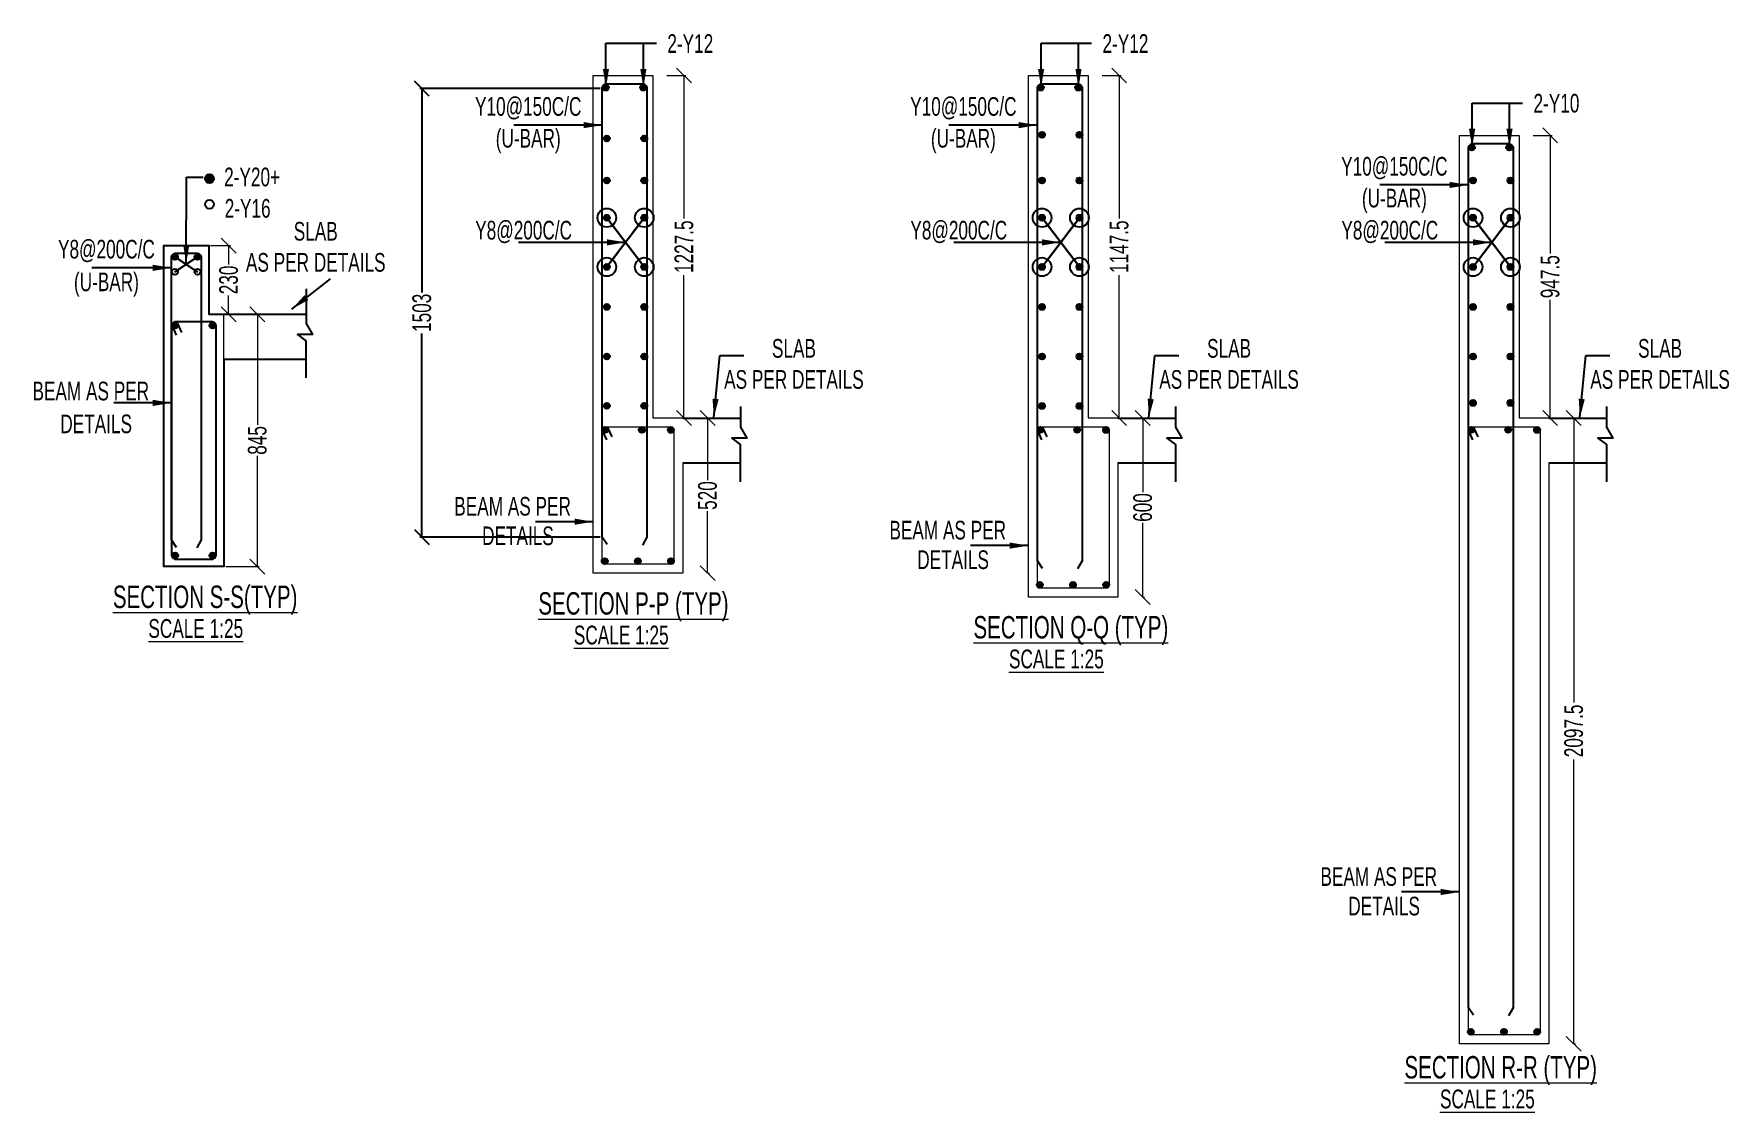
# Model space of a CAD drawing. Header units: millimetres. Extents: x -2697 to 288508, y -1308 to 60928.
# Drawn here: x 64538 to 70219, y 31449 to 35062 of the extents above; entities that cross this region are included whole.
import ezdxf

# ---------------------------------------------------------------- set-up
doc = ezdxf.new("R2010")
doc.units = ezdxf.units.MM
doc.header["$LTSCALE"] = 100
doc.linetypes.add('HIDDEN', pattern=[0.375, 0.25, -0.125])
doc.layers.get('Defpoints').update_dxf_attribs({"color": 1, "lineweight": 0})
for name, color, linetype, lineweight in [('Column outline', 5, 'Continuous', 0), ('SEC TEXT', 9, 'Continuous', 18), ('SLAB LINE', 254, 'HIDDEN', 20)]:
    doc.layers.add(name, color=color, linetype=linetype, lineweight=lineweight)
for name, color, linetype in [('dim', 8, 'Continuous'), ('rein', 3, 'Continuous'), ('TEXT', 2, 'Continuous')]:
    doc.layers.add(name, color=color, linetype=linetype)
doc.styles.add('sd', font='ARIALN.TTF')
doc.styles.add('SOBHA', font='swisscl.ttf', dxfattribs={"width": 0.9})
doc.dimstyles.new('S--25', dxfattribs={"dimscale": 25, "dimtxt": 2.5, "dimasz": 2, "dimexe": 0.25, "dimexo": 0.25, "dimgap": 0.1, "dimtad": 0, "dimdec": 0, "dimrnd": 0.0005, "dimzin": 0, "dimdsep": 46, "dimtxsty": 'SOBHA', "dimblk": 'OBLIQUE', "dimcen": 0.09, "dimclrd": 8, "dimclre": 8, "dimclrt": 6, "dimadec": 0, "dimazin": 0, "dimtfac": 1, "dimtdec": 0, "dimtofl": 0, "dimtmove": 0, "dimatfit": 3, "dimfxl": 0.18, "dimtolj": 1, "dimtzin": 0, "dimlwd": -1, "dimlwe": -1, "dimarcsym": 0})
doc.dimstyles.new('S-25', dxfattribs={"dimscale": 25, "dimtxt": 2.5, "dimasz": 2.5, "dimexe": 0.25, "dimexo": 0.25, "dimgap": 0.1, "dimtad": 0, "dimdec": 0, "dimrnd": 0.0005, "dimzin": 0, "dimdsep": 46, "dimtxsty": 'SOBHA', "dimblk": 'OBLIQUE', "dimcen": 0.09, "dimclrd": 8, "dimclre": 8, "dimclrt": 6, "dimadec": 0, "dimazin": 0, "dimtfac": 1, "dimtdec": 0, "dimtofl": 0, "dimtmove": 0, "dimatfit": 3, "dimfxl": 0.18, "dimtolj": 1, "dimtzin": 0, "dimlwd": -1, "dimlwe": -1, "dimarcsym": 0})

msp = doc.modelspace()

# ---------------------------------------------------------------- texts
at = {"layer": 'SEC TEXT', "color": 1, "linetype": 'ByBlock', "style": 'sd', "width": 0.8}
for s, height, p in [('%%USECTION S-S(TYP)', 75, (64802.5, 33137.98, -0.43)), ('%%USECTION P-P (TYP)', 75, (66228.37, 33115.9)), ('%%USCALE 1:25', 63, (64921.56, 33037.88, -0.43)), ('%%USCALE 1:25', 63, (66347.44, 33015.8)), ('%%USECTION Q-Q (TYP)', 75, (67686.79, 33035.9)), ('%%USCALE 1:25', 63, (67805.86, 32935.8)), ('%%USECTION R-R (TYP)', 75, (69131.31, 31561.57)), ('%%USCALE 1:25', 63, (69250.37, 31461.46))]:
    msp.add_text(s, height=height, rotation=0.01072, dxfattribs=at).set_placement(p)
at = {"layer": 'TEXT', "char_height": 62.5, "attachment_point": 5, "style": 'SOBHA'}
for s, insert in [('2-Y12', (66737.71, 35029.46)), ('2-Y12', (68196.13, 35029.46)), ('Y10@150C/C', (66194.57, 34812.27, 0)), ('Y10@150C/C', (67652.99, 34812.27, 0)), ('2-Y10', (69640.65, 34829)), ('(U-BAR)', (66194.57, 34702.52, 0)), ('(U-BAR)', (67652.99, 34702.52, 0)), ('Y10@150C/C', (69097.5, 34611.81, 0)), ('(U-BAR)', (69097.5, 34502.06, 0)), ('2-Y16', (65254.25, 34476.81, -0.43)), ('SLAB \\PAS PER DETAILS', (65482.5, 34347.83, -0.43)), ('Y8@200C/C', (66179.14, 34397.76)), ('Y8@200C/C', (67637.56, 34397.76)), ('Y8@200C/C', (69082.07, 34397.76)), ('Y8@200C/C', (64780.93, 34334.07, -0.43)), ('(U-BAR)', (64780.93, 34221.46, -0.43)), ('SLAB \\PAS PER DETAILS', (67085.12, 33955.49, 0)), ('SLAB \\PAS PER DETAILS', (68543.54, 33955.49, 0)), ('SLAB \\PAS PER DETAILS', (69988.06, 33955.49, 0)), ('BEAM AS PER', (64728.54, 33864.56, -0.43)), ('DETAILS', (64746.49, 33754.52, -0.43)), ('BEAM AS PER', (66142.18, 33478.43, 0)), ('DETAILS', (66160.13, 33379.42)), ('BEAM AS PER', (67600.6, 33398.43, 0)), ('DETAILS', (67618.55, 33299.42)), ('BEAM AS PER', (69045.12, 32237.74, 0)), ('DETAILS', (69063.07, 32138.73))]:
    msp.add_mtext(s, dxfattribs=dict(at, insert=insert))
at = {"layer": 'TEXT', "insert": (65269.25, 34581.81, -0.43), "char_height": 62.5, "width": 162.8225, "attachment_point": 5, "style": 'SOBHA'}
msp.add_mtext('2-Y20+', dxfattribs=at)

# ---------------------------------------------------------------- blocks, each defined once
blk = doc.blocks.new('_Oblique')
at = {"color": 0, "linetype": 'ByBlock', "lineweight": -2}
blk.add_line((-0.5, -0.5), (0.5, 0.5), dxfattribs=at)
blk = doc.blocks.new('*D747')
at = {"layer": 'Column outline', "color": 8, "transparency": 16777216}
for p, q in [((66659.5, 34922.2), (66722.9, 34922.2)), ((66716.6, 34922.2), (66716.6, 34443.4)), ((66716.6, 33774.7), (66716.6, 34253.5)), ((66685.7, 33774.7), (66722.9, 33774.7))]:
    blk.add_line(p, q, dxfattribs=at)
at = {"layer": 'Defpoints', "color": 0, "transparency": 16777216}
for p in [(66653.2, 34922.2), (66716.6, 34922.2), (66679.4, 33774.7)]:
    blk.add_point(p, dxfattribs=at)
at = {"layer": 'Column outline', "color": 8, "transparency": 16777216, "xscale": 50, "yscale": 50, "zscale": 50}
for p, rotation in [((66716.6, 34922.2), 90), ((66716.6, 33774.7), 270)]:
    blk.add_blockref('_Oblique', p, dxfattribs=dict(at, rotation=rotation))
at = {"layer": 'Column outline', "color": 6, "transparency": 16777216, "insert": (66716.6, 34348.5), "char_height": 62.5, "attachment_point": 5, "rotation": 90, "style": 'SOBHA'}
blk.add_mtext('\\A1;1227.5', dxfattribs=at)
blk = doc.blocks.new('*D748')
at = {"layer": 'Column outline', "color": 8, "transparency": 16777216}
for p, q in [((66764.7, 33774.7), (66801.9, 33774.7)), ((66795.6, 33774.7), (66795.6, 33566.4)), ((66795.6, 33254.7), (66795.6, 33463)), ((66798, 33254.7), (66801.9, 33254.7))]:
    blk.add_line(p, q, dxfattribs=at)
at = {"layer": 'Defpoints', "color": 0, "transparency": 16777216}
for p in [(66758.4, 33774.7), (66791.7, 33254.7), (66795.6, 33254.7)]:
    blk.add_point(p, dxfattribs=at)
at = {"layer": 'Column outline', "color": 8, "transparency": 16777216, "xscale": 50, "yscale": 50, "zscale": 50}
for p, rotation in [((66795.6, 33774.7), 90), ((66795.6, 33254.7), 270)]:
    blk.add_blockref('_Oblique', p, dxfattribs=dict(at, rotation=rotation))
at = {"layer": 'Column outline', "color": 6, "transparency": 16777216, "insert": (66795.6, 33514.7), "char_height": 62.5, "attachment_point": 5, "rotation": 90, "style": 'SOBHA'}
blk.add_mtext('\\A1;520', dxfattribs=at)
blk = doc.blocks.new('*D780')
at = {"layer": 'Column outline', "color": 8, "transparency": 16777216}
for p, q in [((65130.1, 34352.3), (65196.7, 34352.3)), ((65190.5, 34352.3), (65190.5, 34288.9)), ((65190.5, 34122.3), (65190.5, 34185.6)), ((65130.1, 34122.3), (65196.7, 34122.3))]:
    blk.add_line(p, q, dxfattribs=at)
at = {"layer": 'Defpoints', "color": 0, "transparency": 16777216}
for p in [(65123.9, 34352.3), (65190.5, 34352.3), (65123.9, 34122.3)]:
    blk.add_point(p, dxfattribs=at)
at = {"layer": 'Column outline', "color": 8, "transparency": 16777216, "xscale": 50, "yscale": 50, "zscale": 50}
for p, rotation in [((65190.5, 34352.3), 90), ((65190.5, 34122.3), 270)]:
    blk.add_blockref('_Oblique', p, dxfattribs=dict(at, rotation=rotation))
at = {"layer": 'Column outline', "color": 6, "transparency": 16777216, "insert": (65190.5, 34237.3), "char_height": 62.5, "attachment_point": 5, "rotation": 90, "style": 'SOBHA'}
blk.add_mtext('\\A1;230', dxfattribs=at)
blk = doc.blocks.new('*D781')
at = {"layer": 'Column outline', "color": 8, "transparency": 16777216}
for p, q in [((65180.1, 34122.3), (65293, 34122.3)), ((65286.7, 34122.3), (65286.7, 33751.2)), ((65286.7, 33276.8), (65286.7, 33647.9)), ((65180.9, 33276.8), (65293, 33276.8))]:
    blk.add_line(p, q, dxfattribs=at)
at = {"layer": 'Defpoints', "color": 0, "transparency": 16777216}
for p in [(65173.9, 34122.3), (65174.6, 33276.8), (65286.7, 33276.8)]:
    blk.add_point(p, dxfattribs=at)
at = {"layer": 'Column outline', "color": 8, "transparency": 16777216, "xscale": 50, "yscale": 50, "zscale": 50}
for p, rotation in [((65286.7, 34122.3), 90), ((65286.7, 33276.8), 270)]:
    blk.add_blockref('_Oblique', p, dxfattribs=dict(at, rotation=rotation))
at = {"layer": 'Column outline', "color": 6, "transparency": 16777216, "insert": (65286.7, 33699.5), "char_height": 62.5, "attachment_point": 5, "rotation": 90, "style": 'SOBHA'}
blk.add_mtext('\\A1;845', dxfattribs=at)
blk = doc.blocks.new('*D782')
at = {"layer": 'Column outline', "color": 8, "transparency": 16777216}
for p, q in [((68117.9, 34922.2), (68181.3, 34922.2)), ((68175.1, 34922.2), (68175.1, 34443.4)), ((68175.1, 33774.7), (68175.1, 34253.5)), ((68144.1, 33774.7), (68181.3, 33774.7))]:
    blk.add_line(p, q, dxfattribs=at)
at = {"layer": 'Defpoints', "color": 0, "transparency": 16777216}
for p in [(68111.6, 34922.2), (68175.1, 34922.2), (68137.9, 33774.7)]:
    blk.add_point(p, dxfattribs=at)
at = {"layer": 'Column outline', "color": 8, "transparency": 16777216, "xscale": 50, "yscale": 50, "zscale": 50}
for p, rotation in [((68175.1, 34922.2), 90), ((68175.1, 33774.7), 270)]:
    blk.add_blockref('_Oblique', p, dxfattribs=dict(at, rotation=rotation))
at = {"layer": 'Column outline', "color": 6, "transparency": 16777216, "insert": (68175.1, 34348.5), "char_height": 62.5, "attachment_point": 5, "rotation": 90, "style": 'SOBHA'}
blk.add_mtext('\\A1;1147.5', dxfattribs=at)
blk = doc.blocks.new('*D783')
at = {"layer": 'Column outline', "color": 8, "transparency": 16777216}
for p, q in [((68223.1, 33774.7), (68260.3, 33774.7)), ((68254.1, 33774.7), (68254.1, 33526.4)), ((68254.1, 33174.7), (68254.1, 33423)), ((68256.4, 33174.7), (68260.3, 33174.7))]:
    blk.add_line(p, q, dxfattribs=at)
at = {"layer": 'Defpoints', "color": 0, "transparency": 16777216}
for p in [(68216.9, 33774.7), (68250.2, 33174.7), (68254.1, 33174.7)]:
    blk.add_point(p, dxfattribs=at)
at = {"layer": 'Column outline', "color": 8, "transparency": 16777216, "xscale": 50, "yscale": 50, "zscale": 50}
for p, rotation in [((68254.1, 33774.7), 90), ((68254.1, 33174.7), 270)]:
    blk.add_blockref('_Oblique', p, dxfattribs=dict(at, rotation=rotation))
at = {"layer": 'Column outline', "color": 6, "transparency": 16777216, "insert": (68254.1, 33474.7), "char_height": 62.5, "attachment_point": 5, "rotation": 90, "style": 'SOBHA'}
blk.add_mtext('\\A1;600', dxfattribs=at)
blk = doc.blocks.new('*D784')
at = {"layer": 'Column outline', "color": 8, "transparency": 16777216}
for p, q in [((69562.4, 34721.7), (69625.8, 34721.7)), ((69619.6, 34721.7), (69619.6, 34326.3)), ((69619.6, 33774.7), (69619.6, 34170.1)), ((69588.6, 33774.7), (69625.8, 33774.7))]:
    blk.add_line(p, q, dxfattribs=at)
at = {"layer": 'Defpoints', "color": 0, "transparency": 16777216}
for p in [(69556.1, 34721.7), (69619.6, 34721.7), (69582.4, 33774.7)]:
    blk.add_point(p, dxfattribs=at)
at = {"layer": 'Column outline', "color": 8, "transparency": 16777216, "xscale": 50, "yscale": 50, "zscale": 50}
for p, rotation in [((69619.6, 34721.7), 90), ((69619.6, 33774.7), 270)]:
    blk.add_blockref('_Oblique', p, dxfattribs=dict(at, rotation=rotation))
at = {"layer": 'Column outline', "color": 6, "transparency": 16777216, "insert": (69619.6, 34248.2), "char_height": 62.5, "attachment_point": 5, "rotation": 90, "style": 'SOBHA'}
blk.add_mtext('\\A1;947.5', dxfattribs=at)
blk = doc.blocks.new('*D785')
at = {"layer": 'Column outline', "color": 8, "transparency": 16777216}
for p, q in [((69667.6, 33774.7), (69704.8, 33774.7)), ((69698.6, 33774.7), (69698.6, 32821.7)), ((69698.6, 31677.5), (69698.6, 32630.5)), ((69700.9, 31677.5), (69704.8, 31677.5))]:
    blk.add_line(p, q, dxfattribs=at)
at = {"layer": 'Defpoints', "color": 0, "transparency": 16777216}
for p in [(69661.4, 33774.7), (69694.7, 31677.5), (69698.6, 31677.5)]:
    blk.add_point(p, dxfattribs=at)
at = {"layer": 'Column outline', "color": 8, "transparency": 16777216, "xscale": 50, "yscale": 50, "zscale": 50}
for p, rotation in [((69698.6, 33774.7), 90), ((69698.6, 31677.5), 270)]:
    blk.add_blockref('_Oblique', p, dxfattribs=dict(at, rotation=rotation))
at = {"layer": 'Column outline', "color": 6, "transparency": 16777216, "insert": (69698.6, 32726.1), "char_height": 62.5, "attachment_point": 5, "rotation": 90, "style": 'SOBHA'}
blk.add_mtext('\\A1;2097.5', dxfattribs=at)
blk = doc.blocks.new('*D841')
at = {"color": 8, "transparency": 16777216}
for p, q in [((66436.2, 34878.4), (65831.8, 34878.4)), ((65838, 34878.4), (65838, 34195.6)), ((65838, 33375.6), (65838, 34058.3)), ((66436.2, 33375.6), (65831.8, 33375.6))]:
    blk.add_line(p, q, dxfattribs=at)
at = {"layer": 'Defpoints', "color": 0, "transparency": 16777216}
for p in [(66442.5, 34878.4), (65838, 33375.6), (66442.5, 33375.6)]:
    blk.add_point(p, dxfattribs=at)
at = {"color": 8, "transparency": 16777216, "xscale": 50, "yscale": 50, "zscale": 50}
for p, rotation in [((65838, 34878.4), 90), ((65838, 33375.6), 270)]:
    blk.add_blockref('_Oblique', p, dxfattribs=dict(at, rotation=rotation))
at = {"color": 6, "transparency": 16777216, "insert": (65838, 34127), "char_height": 62.5, "attachment_point": 5, "rotation": 90, "style": 'SOBHA'}
blk.add_mtext('\\A1;1503', dxfattribs=at)

# ---------------------------------------------------------------- dimensions: what is measured, and where the dimension line sits
at = {"color": 6}
dim = msp.add_linear_dim(base=(65838, 33375.55), p1=(66442.5, 34878.44), p2=(66442.5, 33375.55), angle=90, dimstyle='S--25', dxfattribs=at)
dim.commit()
dim.dimension.update_dxf_attribs({"geometry": '*D841', "text_midpoint": (65838, 34126.99)})
at = {"layer": 'Column outline'}
for base, p1, p2, text, picture, middle in [((66716.63, 34922.2), (66679.43, 33774.7), (66653.21, 34922.2), '1227.5', '*D747', (66716.63, 34348.45)), ((68175.05, 34922.2), (68137.85, 33774.7), (68111.63, 34922.2), '1147.5', '*D782', (68175.05, 34348.45)), ((69619.57, 34721.74), (69582.37, 33774.7), (69556.14, 34721.74), '947.5', '*D784', (69619.57, 34248.22)), ((69698.57, 31677.47), (69661.37, 33774.7), (69694.67, 31677.47), '2097.5', '*D785', (69698.57, 32726.09))]:
    dim = msp.add_linear_dim(base=base, p1=p1, p2=p2, angle=90, text=text, dimstyle='S--25', override={"dimdec": 1, "dimtmove": 1}, dxfattribs=at)
    dim.commit()
    dim.dimension.update_dxf_attribs({"geometry": picture, "text_midpoint": middle})
for base, p1, p2, picture, middle in [((65190.47, 34352.25), (65123.86, 34122.25), (65123.86, 34352.25), '*D780', (65190.47, 34237.25)), ((65286.74, 33276.78), (65173.86, 34122.25), (65174.64, 33276.78), '*D781', (65286.74, 33699.52)), ((66795.63, 33254.7), (66758.43, 33774.7), (66791.73, 33254.7), '*D748', (66795.63, 33514.7)), ((68254.05, 33174.7), (68216.85, 33774.7), (68250.15, 33174.7), '*D783', (68254.05, 33474.7))]:
    dim = msp.add_linear_dim(base=base, p1=p1, p2=p2, angle=90, dimstyle='S--25', override={"dimtmove": 1}, dxfattribs=at)
    dim.commit()
    dim.dimension.update_dxf_attribs({"geometry": picture, "text_midpoint": middle})

# ---------------------------------------------------------------- hatches: boundary and pattern name
at = {"layer": 'rein', "ltscale": 10}
h = msp.add_hatch(color=256, dxfattribs=at)
h.dxf.hatch_style = 1
h.paths.add_polyline_path([(66464.27, 34881.71, 1), (66444.27, 34881.71, 1)])
h = msp.add_hatch(color=256, dxfattribs=at)
h.dxf.hatch_style = 1
h.paths.add_polyline_path([(66589.63, 34881.71, 1), (66569.63, 34881.71, 1)])
h = msp.add_hatch(color=256, dxfattribs=at)
h.dxf.hatch_style = 1
h.paths.add_polyline_path([(67922.69, 34881.71, 1), (67902.69, 34881.71, 1)])
h = msp.add_hatch(color=256, dxfattribs=at)
h.dxf.hatch_style = 1
h.paths.add_polyline_path([(68048.05, 34881.71, 1), (68028.05, 34881.71, 1)])
h = msp.add_hatch(color=256, dxfattribs=at)
h.dxf.hatch_style = 1
h.paths.add_polyline_path([(66468.11, 34711.02, 1), (66448.11, 34711.02, 1)])
h = msp.add_hatch(color=256, dxfattribs=at)
h.dxf.hatch_style = 1
h.paths.add_polyline_path([(66593.48, 34711.02, 1), (66573.48, 34711.02, 1)])
h = msp.add_hatch(color=256, dxfattribs=at)
h.dxf.hatch_style = 1
h.paths.add_polyline_path([(67926.53, 34723.59, 1), (67906.53, 34723.59, 1)])
h = msp.add_hatch(color=256, dxfattribs=at)
h.dxf.hatch_style = 1
h.paths.add_polyline_path([(68051.9, 34723.59, 1), (68031.9, 34723.59, 1)])
h = msp.add_hatch(color=256, dxfattribs=at)
h.dxf.hatch_style = 1
h.paths.add_polyline_path([(69367.2, 34681.25, 1), (69347.2, 34681.25, 1)])
h = msp.add_hatch(color=256, dxfattribs=at)
h.dxf.hatch_style = 1
h.paths.add_polyline_path([(69492.56, 34681.25, 1), (69472.56, 34681.25, 1)])
h = msp.add_hatch(color=256, dxfattribs=at)
h.dxf.hatch_style = 1
h.paths.add_polyline_path([(65140.89, 34576.53, 1), (65111.49, 34576.53, 1)])
h = msp.add_hatch(color=256, dxfattribs=at)
h.dxf.hatch_style = 1
h.paths.add_polyline_path([(66468.11, 34570.66, 1), (66448.11, 34570.66, 1)])
h = msp.add_hatch(color=256, dxfattribs=at)
h.dxf.hatch_style = 1
h.paths.add_polyline_path([(66593.48, 34570.66, 1), (66573.48, 34570.66, 1)])
h = msp.add_hatch(color=256, dxfattribs=at)
h.dxf.hatch_style = 1
h.paths.add_polyline_path([(67926.53, 34570.66, 1), (67906.53, 34570.66, 1)])
h = msp.add_hatch(color=256, dxfattribs=at)
h.dxf.hatch_style = 1
h.paths.add_polyline_path([(68051.9, 34570.66, 1), (68031.9, 34570.66, 1)])
h = msp.add_hatch(color=256, dxfattribs=at)
h.dxf.hatch_style = 1
h.paths.add_polyline_path([(69371.05, 34570.66, 1), (69351.05, 34570.66, 1)])
h = msp.add_hatch(color=256, dxfattribs=at)
h.dxf.hatch_style = 1
h.paths.add_polyline_path([(69496.41, 34570.66, 1), (69476.41, 34570.66, 1)])
h = msp.add_hatch(color=256, dxfattribs=at)
h.dxf.hatch_style = 1
h.paths.add_polyline_path([(66468.11, 34445.66, 1), (66448.11, 34445.66, 1)])
h = msp.add_hatch(color=256, dxfattribs=at)
h.dxf.hatch_style = 1
h.paths.add_polyline_path([(66593.48, 34445.66, 1), (66573.48, 34445.66, 1)])
h = msp.add_hatch(color=256, dxfattribs=at)
h.dxf.hatch_style = 1
h.paths.add_polyline_path([(67926.53, 34445.66, 1), (67906.53, 34445.66, 1)])
h = msp.add_hatch(color=256, dxfattribs=at)
h.dxf.hatch_style = 1
h.paths.add_polyline_path([(68051.9, 34445.66, 1), (68031.9, 34445.66, 1)])
h = msp.add_hatch(color=256, dxfattribs=at)
h.dxf.hatch_style = 1
h.paths.add_polyline_path([(69371.05, 34445.66, 1), (69351.05, 34445.66, 1)])
h = msp.add_hatch(color=256, dxfattribs=at)
h.dxf.hatch_style = 1
h.paths.add_polyline_path([(69496.41, 34445.66, 1), (69476.41, 34445.66, 1)])
h = msp.add_hatch(color=256, dxfattribs=at)
h.dxf.hatch_style = 1
h.paths.add_polyline_path([(65020.63, 34314.52, 1), (65000.63, 34314.52, 1)])
h = msp.add_hatch(color=256, dxfattribs=at)
h.dxf.hatch_style = 1
h.paths.add_polyline_path([(65095.99, 34314.52, 1), (65075.99, 34314.52, 1)])
h = msp.add_hatch(color=256, dxfattribs=at)
h.dxf.hatch_style = 1
h.paths.add_polyline_path([(66468.11, 34280.66, 1), (66448.11, 34280.66, 1)])
h = msp.add_hatch(color=256, dxfattribs=at)
h.dxf.hatch_style = 1
h.paths.add_polyline_path([(66593.48, 34280.66, 1), (66573.48, 34280.66, 1)])
h = msp.add_hatch(color=256, dxfattribs=at)
h.dxf.hatch_style = 1
h.paths.add_polyline_path([(67926.53, 34280.66, 1), (67906.53, 34280.66, 1)])
h = msp.add_hatch(color=256, dxfattribs=at)
h.dxf.hatch_style = 1
h.paths.add_polyline_path([(68051.9, 34280.66, 1), (68031.9, 34280.66, 1)])
h = msp.add_hatch(color=256, dxfattribs=at)
h.dxf.hatch_style = 1
h.paths.add_polyline_path([(69371.05, 34280.66, 1), (69351.05, 34280.66, 1)])
h = msp.add_hatch(color=256, dxfattribs=at)
h.dxf.hatch_style = 1
h.paths.add_polyline_path([(69496.41, 34280.66, 1), (69476.41, 34280.66, 1)])
h = msp.add_hatch(color=256, dxfattribs=at)
h.dxf.hatch_style = 1
h.paths.add_polyline_path([(66468.11, 34146.66, 1), (66448.11, 34146.66, 1)])
h = msp.add_hatch(color=256, dxfattribs=at)
h.dxf.hatch_style = 1
h.paths.add_polyline_path([(66593.48, 34146.66, 1), (66573.48, 34146.66, 1)])
h = msp.add_hatch(color=256, dxfattribs=at)
h.dxf.hatch_style = 1
h.paths.add_polyline_path([(67926.53, 34146.66, 1), (67906.53, 34146.66, 1)])
h = msp.add_hatch(color=256, dxfattribs=at)
h.dxf.hatch_style = 1
h.paths.add_polyline_path([(68051.9, 34146.66, 1), (68031.9, 34146.66, 1)])
h = msp.add_hatch(color=256, dxfattribs=at)
h.dxf.hatch_style = 1
h.paths.add_polyline_path([(69371.05, 34146.66, 1), (69351.05, 34146.66, 1)])
h = msp.add_hatch(color=256, dxfattribs=at)
h.dxf.hatch_style = 1
h.paths.add_polyline_path([(69496.41, 34146.66, 1), (69476.41, 34146.66, 1)])
h = msp.add_hatch(color=256, dxfattribs=at)
h.dxf.hatch_style = 1
h.paths.add_polyline_path([(65021.05, 34085.04, 1), (65001.05, 34085.04, 1)])
h = msp.add_hatch(color=256, dxfattribs=at)
h.dxf.hatch_style = 1
h.paths.add_polyline_path([(65126.67, 34085.04, -1), (65146.67, 34085.04, -1)])
h = msp.add_hatch(color=256, dxfattribs=at)
h.dxf.hatch_style = 1
h.paths.add_polyline_path([(66468.11, 33980.66, 1), (66448.11, 33980.66, 1)])
h = msp.add_hatch(color=256, dxfattribs=at)
h.dxf.hatch_style = 1
h.paths.add_polyline_path([(66593.48, 33980.66, 1), (66573.48, 33980.66, 1)])
h = msp.add_hatch(color=256, dxfattribs=at)
h.dxf.hatch_style = 1
h.paths.add_polyline_path([(67926.53, 33980.66, 1), (67906.53, 33980.66, 1)])
h = msp.add_hatch(color=256, dxfattribs=at)
h.dxf.hatch_style = 1
h.paths.add_polyline_path([(68051.9, 33980.66, 1), (68031.9, 33980.66, 1)])
h = msp.add_hatch(color=256, dxfattribs=at)
h.dxf.hatch_style = 1
h.paths.add_polyline_path([(69371.05, 33980.66, 1), (69351.05, 33980.66, 1)])
h = msp.add_hatch(color=256, dxfattribs=at)
h.dxf.hatch_style = 1
h.paths.add_polyline_path([(69496.41, 33980.66, 1), (69476.41, 33980.66, 1)])
h = msp.add_hatch(color=256, dxfattribs=at)
h.dxf.hatch_style = 1
h.paths.add_polyline_path([(66468.11, 33815.42, 1), (66448.11, 33815.42, 1)])
h = msp.add_hatch(color=256, dxfattribs=at)
h.dxf.hatch_style = 1
h.paths.add_polyline_path([(66593.48, 33815.42, 1), (66573.48, 33815.42, 1)])
h = msp.add_hatch(color=256, dxfattribs=at)
h.dxf.hatch_style = 1
h.paths.add_polyline_path([(67926.53, 33814.81, 1), (67906.53, 33814.81, 1)])
h = msp.add_hatch(color=256, dxfattribs=at)
h.dxf.hatch_style = 1
h.paths.add_polyline_path([(68051.9, 33814.81, 1), (68031.9, 33814.81, 1)])
h = msp.add_hatch(color=256, dxfattribs=at)
h.dxf.hatch_style = 1
h.paths.add_polyline_path([(69371.05, 33825.09, 1), (69351.05, 33825.09, 1)])
h = msp.add_hatch(color=256, dxfattribs=at)
h.dxf.hatch_style = 1
h.paths.add_polyline_path([(69496.41, 33825.09, 1), (69476.41, 33825.09, 1)])
h = msp.add_hatch(color=256, dxfattribs=at)
h.dxf.hatch_style = 1
h.paths.add_polyline_path([(66462.78, 33734.71, 1), (66442.78, 33734.71, 1)])
h = msp.add_hatch(color=256, dxfattribs=at)
h.dxf.hatch_style = 1
h.paths.add_polyline_path([(66585.78, 33734.71, 1), (66565.78, 33734.71, 1)])
h = msp.add_hatch(color=256, dxfattribs=at)
h.dxf.hatch_style = 1
h.paths.add_polyline_path([(66662.62, 33734.55, -1), (66682.62, 33734.55, -1)])
h = msp.add_hatch(color=256, dxfattribs=at)
h.dxf.hatch_style = 1
h.paths.add_polyline_path([(67921.2, 33734.71, 1), (67901.2, 33734.71, 1)])
h = msp.add_hatch(color=256, dxfattribs=at)
h.dxf.hatch_style = 1
h.paths.add_polyline_path([(68044.2, 33734.71, 1), (68024.2, 33734.71, 1)])
h = msp.add_hatch(color=256, dxfattribs=at)
h.dxf.hatch_style = 1
h.paths.add_polyline_path([(68121.04, 33734.55, -1), (68141.04, 33734.55, -1)])
h = msp.add_hatch(color=256, dxfattribs=at)
h.dxf.hatch_style = 1
h.paths.add_polyline_path([(69365.72, 33734.71, 1), (69345.72, 33734.71, 1)])
h = msp.add_hatch(color=256, dxfattribs=at)
h.dxf.hatch_style = 1
h.paths.add_polyline_path([(69488.72, 33734.71, 1), (69468.72, 33734.71, 1)])
h = msp.add_hatch(color=256, dxfattribs=at)
h.dxf.hatch_style = 1
h.paths.add_polyline_path([(69565.55, 33734.55, -1), (69585.55, 33734.55, -1)])
h = msp.add_hatch(color=256, dxfattribs=at)
h.dxf.hatch_style = 1
h.paths.add_polyline_path([(65021.05, 33313.99, -1), (65001.05, 33313.99, -1)])
h = msp.add_hatch(color=256, dxfattribs=at)
h.dxf.hatch_style = 1
h.paths.add_polyline_path([(65126.67, 33313.99, 1), (65146.67, 33313.99, 1)])
h = msp.add_hatch(color=256, dxfattribs=at)
h.dxf.hatch_style = 1
h.paths.add_polyline_path([(66460.95, 33295.16, -1), (66440.95, 33295.16, -1)])
h = msp.add_hatch(color=256, dxfattribs=at)
h.dxf.hatch_style = 1
h.paths.add_polyline_path([(66571.95, 33295.16, -1), (66551.95, 33295.16, -1)])
h = msp.add_hatch(color=256, dxfattribs=at)
h.dxf.hatch_style = 1
h.paths.add_polyline_path([(66663.03, 33295.16, 1), (66683.03, 33295.16, 1)])
h = msp.add_hatch(color=256, dxfattribs=at)
h.dxf.hatch_style = 1
h.paths.add_polyline_path([(67919.37, 33215.16, -1), (67899.37, 33215.16, -1)])
h = msp.add_hatch(color=256, dxfattribs=at)
h.dxf.hatch_style = 1
h.paths.add_polyline_path([(68030.37, 33215.16, -1), (68010.37, 33215.16, -1)])
h = msp.add_hatch(color=256, dxfattribs=at)
h.dxf.hatch_style = 1
h.paths.add_polyline_path([(68121.45, 33215.16, 1), (68141.45, 33215.16, 1)])
h = msp.add_hatch(color=256, dxfattribs=at)
h.dxf.hatch_style = 1
h.paths.add_polyline_path([(69363.88, 31717.93, -1), (69343.88, 31717.93, -1)])
h = msp.add_hatch(color=256, dxfattribs=at)
h.dxf.hatch_style = 1
h.paths.add_polyline_path([(69474.88, 31717.93, -1), (69454.88, 31717.93, -1)])
h = msp.add_hatch(color=256, dxfattribs=at)
h.dxf.hatch_style = 1
h.paths.add_polyline_path([(69565.97, 31717.93, 1), (69585.97, 31717.93, 1)])

# ---------------------------------------------------------------- linework, layer by layer
at = {"color": 8}
for p, q in [((65049.4, 34581.46, -0.43), (65105, 34581.46, -0.43)), ((65010.63, 34264.52, -0.43), (65085.99, 34314.52, -0.43)), ((65010.63, 34314.52, -0.43), (65085.99, 34264.52, -0.43))]:
    msp.add_line(p, q, dxfattribs=at)
for p, q in [((65173.86, 34122.25, -0.43), (65450.03, 34122.25, -0.43)), ((65173.86, 33972.25, -0.43), (65449.24, 33972.25, -0.43)), ((66712.73, 33774.24), (66905.9, 33774.24)), ((68171.15, 33774.24), (68364.32, 33774.24)), ((69615.67, 33774.24), (69808.84, 33774.24)), ((66712.73, 33624.24), (66905.11, 33624.24)), ((68171.15, 33624.24), (68363.53, 33624.24)), ((69615.67, 33624.24), (69808.05, 33624.24))]:
    msp.add_line(p, q)
at = {"elevation": -0.43}
for points in [[(65173.86, 33972.25), (65173.86, 33276.78), (64973.86, 33276.78), (64973.86, 34122.25), (64973.86, 34352.25), (65123.86, 34352.25), (65123.86, 34122.25), (65173.86, 34122.25)], [(65450.03, 34207.85), (65450.03, 34091.58), (65471.1, 34054.52), (65420.73, 34054.52), (65449.24, 34033.63), (65449.24, 33908.74)]]:
    msp.add_lwpolyline(points, dxfattribs=at)
for points in [[(66905.9, 33812.81), (66905.9, 33743.57), (66926.97, 33706.51), (66876.61, 33706.51), (66905.11, 33685.62), (66905.11, 33560.73)], [(68364.32, 33812.81), (68364.32, 33743.57), (68385.39, 33706.51), (68335.03, 33706.51), (68363.53, 33685.62), (68363.53, 33560.73)], [(69808.84, 33812.81), (69808.84, 33743.57), (69829.9, 33706.51), (69779.54, 33706.51), (69808.05, 33685.62), (69808.05, 33560.73)]]:
    msp.add_lwpolyline(points)
at = {"layer": 'Column outline', "color": 7}
for points in [[(66412.5, 33774.7), (66412.5, 34922.2), (66612.5, 34922.2), (66612.5, 33774.7)], [(67870.92, 33774.7), (67870.92, 34922.2), (68070.92, 34922.2), (68070.92, 33774.7)], [(69315.43, 33774.7), (69315.43, 34721.74), (69515.43, 34721.74), (69515.43, 33774.7)], [(66712.73, 33624.24), (66712.73, 33254.7), (66412.5, 33254.7), (66412.5, 33774.7)], [(66612.5, 33774.7), (66712.73, 33774.7), (66712.73, 33774.24)], [(68171.15, 33624.24), (68171.15, 33174.7), (67870.92, 33174.7), (67870.92, 33774.7)], [(68070.92, 33774.7), (68171.15, 33774.7), (68171.15, 33774.24)], [(69615.67, 33624.24), (69615.67, 31677.47), (69315.43, 31677.47), (69315.43, 33774.7)], [(69515.43, 33774.7), (69615.67, 33774.7), (69615.67, 33774.24)]]:
    msp.add_lwpolyline(points, dxfattribs=at)
at = {"layer": 'Column outline', "color": 3}
for points in [[(66672.73, 33284.7), (66452.5, 33284.7, -0.4142136), (66442.5, 33294.7), (66442.5, 33734.7, -0.4142136), (66452.5, 33744.7), (66672.73, 33744.7, -0.4142136), (66682.73, 33734.7), (66682.73, 33294.7, -0.4142136)], [(68131.15, 33204.7), (67910.92, 33204.7, -0.4142136), (67900.92, 33214.7), (67900.92, 33734.7, -0.4142136), (67910.92, 33744.7), (68131.15, 33744.7, -0.4142136), (68141.15, 33734.7), (68141.15, 33214.7, -0.4142136)], [(69575.67, 31707.47), (69355.43, 31707.47, -0.4142136), (69345.43, 31717.47), (69345.43, 33734.7, -0.4142136), (69355.43, 33744.7), (69575.67, 33744.7, -0.4142136), (69585.67, 33734.7), (69585.67, 31717.47, -0.4142136)]]:
    msp.add_lwpolyline(points, format="xyb", close=True, dxfattribs=at)
at = {"layer": 'rein', "color": 3, "ltscale": 10}
for p, q in [((65019.11, 34090.96, -0.43), (65032.91, 34061.51, -0.43)), ((65001.16, 34082.27, -0.43), (65014.81, 34052.19, -0.43)), ((66442.89, 33731.94, 0), (66456.54, 33701.86, 0)), ((66460.84, 33740.63, 0), (66474.64, 33711.18, 0)), ((67901.31, 33731.94, 0), (67914.96, 33701.86, 0)), ((67919.26, 33740.63, 0), (67933.06, 33711.18, 0)), ((69345.83, 33731.94, 0), (69359.48, 33701.86, 0)), ((69363.78, 33740.63, 0), (69377.58, 33711.18, 0))]:
    msp.add_line(p, q, dxfattribs=at)
for points in [[(66459.35, 33350.81), (66442.5, 33375.55), (66442.5, 34878.44, -0.4142136), (66458.5, 34894.44), (66576.5, 34894.44, -0.4142136), (66592.5, 34878.44), (66592.5, 33375.55), (66577.46, 33348.96)], [(67917.77, 33270.81), (67900.92, 33295.55), (67900.92, 34878.44, -0.4142136), (67916.92, 34894.44), (68034.92, 34894.44, -0.4142136), (68050.92, 34878.44), (68050.92, 33295.55), (68035.88, 33268.96)], [(69362.29, 31773.58), (69345.43, 31798.32), (69345.43, 34677.98, -0.4142136), (69361.43, 34693.98), (69479.43, 34693.98, -0.4142136), (69495.43, 34677.98), (69495.43, 31798.32), (69480.4, 31771.72)]]:
    msp.add_lwpolyline(points, format="xyb", dxfattribs=at)
at = {"layer": 'rein', "color": 3, "ltscale": 10, "elevation": -0.43}
msp.add_lwpolyline([(65015.71, 33341.16), (64998.86, 33365.9), (64998.86, 34311.25, -0.4142136), (65014.86, 34327.25), (65082.86, 34327.25, -0.4142136), (65098.86, 34311.25), (65098.86, 33365.9), (65083.83, 33339.3)], format="xyb", dxfattribs=at)
msp.add_lwpolyline([(65132.86, 34097.25), (65014.86, 34097.25, 0.4142136), (64998.86, 34081.25), (64998.86, 33317.78, 0.4142136), (65014.86, 33301.78), (65132.86, 33301.78, 0.4142136), (65148.86, 33317.78), (65148.86, 34081.25, 0.4142136)], format="xyb", close=True, dxfattribs=at)
at = {"layer": 'rein', "ltscale": 10}
for centre, radius in [((66454.27, 34881.71), 10), ((66579.63, 34881.71), 10), ((67912.69, 34881.71), 10), ((68038.05, 34881.71), 10), ((66458.11, 34711.02, 0), 10), ((66583.48, 34711.02, 0), 10), ((67916.53, 34723.59, 0), 10), ((68041.9, 34723.59, 0), 10), ((69357.2, 34681.25), 10), ((69482.56, 34681.25), 10), ((65126.19, 34576.53), 14.7), ((66458.11, 34570.66, 0), 10), ((66583.48, 34570.66, 0), 10), ((67916.53, 34570.66, 0), 10), ((68041.9, 34570.66, 0), 10), ((69361.05, 34570.66, 0), 10), ((69486.41, 34570.66, 0), 10), ((65126.19, 34490.53), 14.7), ((66458.11, 34445.66, 0), 10), ((66583.48, 34445.66, 0), 10), ((67916.53, 34445.66, 0), 10), ((68041.9, 34445.66, 0), 10), ((69361.05, 34445.66, 0), 10), ((69486.41, 34445.66, 0), 10), ((65010.63, 34314.52, -0.43), 10), ((65085.99, 34314.52, -0.43), 10), ((65010.63, 34264.52, -0.43), 10), ((65085.99, 34264.52, -0.43), 10), ((66458.11, 34280.66, 0), 10), ((66583.48, 34280.66, 0), 10), ((67916.53, 34280.66, 0), 10), ((68041.9, 34280.66, 0), 10), ((69361.05, 34280.66, 0), 10), ((69486.41, 34280.66, 0), 10), ((66458.11, 34146.66, 0), 10), ((66583.48, 34146.66, 0), 10), ((67916.53, 34146.66, 0), 10), ((68041.9, 34146.66, 0), 10), ((69361.05, 34146.66, 0), 10), ((69486.41, 34146.66, 0), 10), ((65011.05, 34085.04, -0.43), 10), ((65136.67, 34085.04, -0.43), 10), ((66458.11, 33980.66, 0), 10), ((66583.48, 33980.66, 0), 10), ((67916.53, 33980.66, 0), 10), ((68041.9, 33980.66, 0), 10), ((69361.05, 33980.66, 0), 10), ((69486.41, 33980.66, 0), 10), ((66458.11, 33815.42, 0), 10), ((66583.48, 33815.42, 0), 10), ((67916.53, 33814.81, 0), 10), ((68041.9, 33814.81, 0), 10), ((69361.05, 33825.09, 0), 10), ((69486.41, 33825.09, 0), 10), ((66452.78, 33734.71, 0), 10), ((66575.78, 33734.71, 0), 10), ((66672.62, 33734.55, 0), 10), ((67911.2, 33734.71, 0), 10), ((68034.2, 33734.71, 0), 10), ((68131.04, 33734.55, 0), 10), ((69355.72, 33734.71, 0), 10), ((69478.72, 33734.71, 0), 10), ((69575.55, 33734.55, 0), 10), ((65011.05, 33313.99, -0.43), 10), ((65136.67, 33313.99, -0.43), 10), ((66450.95, 33295.16), 10), ((66561.95, 33295.16), 10), ((66673.03, 33295.16), 10), ((67909.37, 33215.16), 10), ((68020.37, 33215.16), 10), ((68131.45, 33215.16), 10), ((69353.88, 31717.93), 10), ((69464.88, 31717.93), 10), ((69575.97, 31717.93), 10)]:
    msp.add_circle(centre, radius, dxfattribs=at)
at = {"layer": 'SLAB LINE', "color": 9, "linetype": 'HIDDEN', "ltscale": 10}
msp.add_line((65173.86, 33972.25, -0.43), (65173.86, 34122.25, -0.43), dxfattribs=at)

msp.set_redraw_order([(e.dxf.handle, doc.entitydb.next_handle()) for e in msp.query("TEXT MTEXT ATTDEF DIMENSION ARC_DIMENSION")])  # texts and dimensions are drawn at this point

# ---------------------------------------------------------------- leaders
at = {"layer": 'dim', "color": 5, "linetype": 'Continuous'}
for points, override in [([(66455.09, 34881.71), (66455.09, 35030.12), (66624, 35030.12)], {"dimarcsym": 1}), ([(66580.45, 34881.71), (66580.45, 35030.12)], {"dimarcsym": 1}), ([(67913.51, 34881.71), (67913.51, 35030.12), (68082.43, 35030.12)], {"dimarcsym": 1}), ([(68038.87, 34881.71), (68038.87, 35030.12)], {"dimarcsym": 1}), ([(69358.02, 34681.25), (69358.02, 34829.66), (69526.94, 34829.66)], {"dimarcsym": 1}), ([(69483.39, 34681.25), (69483.39, 34829.66)], {"dimarcsym": 1}), ([(66442.5, 34756.01), (66146, 34756.01)], {"dimarcsym": 1}), ([(67900.92, 34756.01), (67604.42, 34756.01)], {"dimarcsym": 1}), ([(69345.43, 34555.55), (69048.93, 34555.55)], {"dimarcsym": 1}), ([(66458.11, 34445.66), (66583.48, 34280.66)], {"dimldrblk": 'Origin', "dimarcsym": 1}), ([(66458.11, 34280.66), (66583.48, 34445.66)], {"dimldrblk": 'Origin', "dimarcsym": 1}), ([(66583.48, 34445.66), (66458.11, 34280.66)], {"dimldrblk": 'Origin', "dimarcsym": 1}), ([(66583.48, 34280.66), (66458.11, 34445.66)], {"dimldrblk": 'Origin', "dimarcsym": 1}), ([(67916.53, 34445.66), (68041.9, 34280.66)], {"dimldrblk": 'Origin', "dimarcsym": 1}), ([(67916.53, 34280.66), (68041.9, 34445.66)], {"dimldrblk": 'Origin', "dimarcsym": 1}), ([(68041.9, 34445.66), (67916.53, 34280.66)], {"dimldrblk": 'Origin', "dimarcsym": 1}), ([(68041.9, 34280.66), (67916.53, 34445.66)], {"dimldrblk": 'Origin', "dimarcsym": 1}), ([(69361.05, 34445.66), (69486.41, 34280.66)], {"dimldrblk": 'Origin', "dimarcsym": 1}), ([(69361.05, 34280.66), (69486.41, 34445.66)], {"dimldrblk": 'Origin', "dimarcsym": 1}), ([(69486.41, 34445.66), (69361.05, 34280.66)], {"dimldrblk": 'Origin', "dimarcsym": 1}), ([(69486.41, 34280.66), (69361.05, 34445.66)], {"dimldrblk": 'Origin', "dimarcsym": 1}), ([(66520.8, 34363.16), (66162.33, 34363.16)], {"dimarcsym": 1}), ([(67979.22, 34363.16), (67620.75, 34363.16)], {"dimarcsym": 1}), ([(69423.73, 34363.16), (69065.26, 34363.16)], {"dimarcsym": 1}), ([(64998.86, 34277.8, -0.43), (64732.36, 34277.8, -0.43)], {"dimarcsym": 1}), ([(65402.4, 34139.8), (65532.26, 34241.4)], {"dimarcsym": 1}), ([(66816.57, 33776.14), (66836.57, 33984.39), (66916.7, 33984.39)], {"dimarcsym": 1}), ([(68274.99, 33776.14), (68294.99, 33984.39), (68375.12, 33984.39)], {"dimarcsym": 1}), ([(69719.51, 33776.14), (69739.51, 33984.39), (69819.64, 33984.39)], {"dimarcsym": 1}), ([(64998.86, 33825.26, -0.43), (64805.17, 33825.26, -0.43)], {"dimarcsym": 1}), ([(66412.5, 33427.06), (66218.81, 33427.06)], {"dimarcsym": 1}), ([(67870.92, 33347.06), (67677.23, 33347.06)], {"dimarcsym": 1}), ([(69315.43, 32186.37), (69121.75, 32186.37)], {"dimarcsym": 1})]:
    msp.add_leader(points, dimstyle='S-25', override=override, dxfattribs=at)
at = {"layer": 'dim', "color": 8, "linetype": 'Continuous'}
msp.add_leader([(65048.31, 34292.03, -0.43), (65049.4, 34581.46, -0.43)], dimstyle='S-25', override={"dimarcsym": 1}, dxfattribs=at)

doc.saveas('drawing.dxf')
